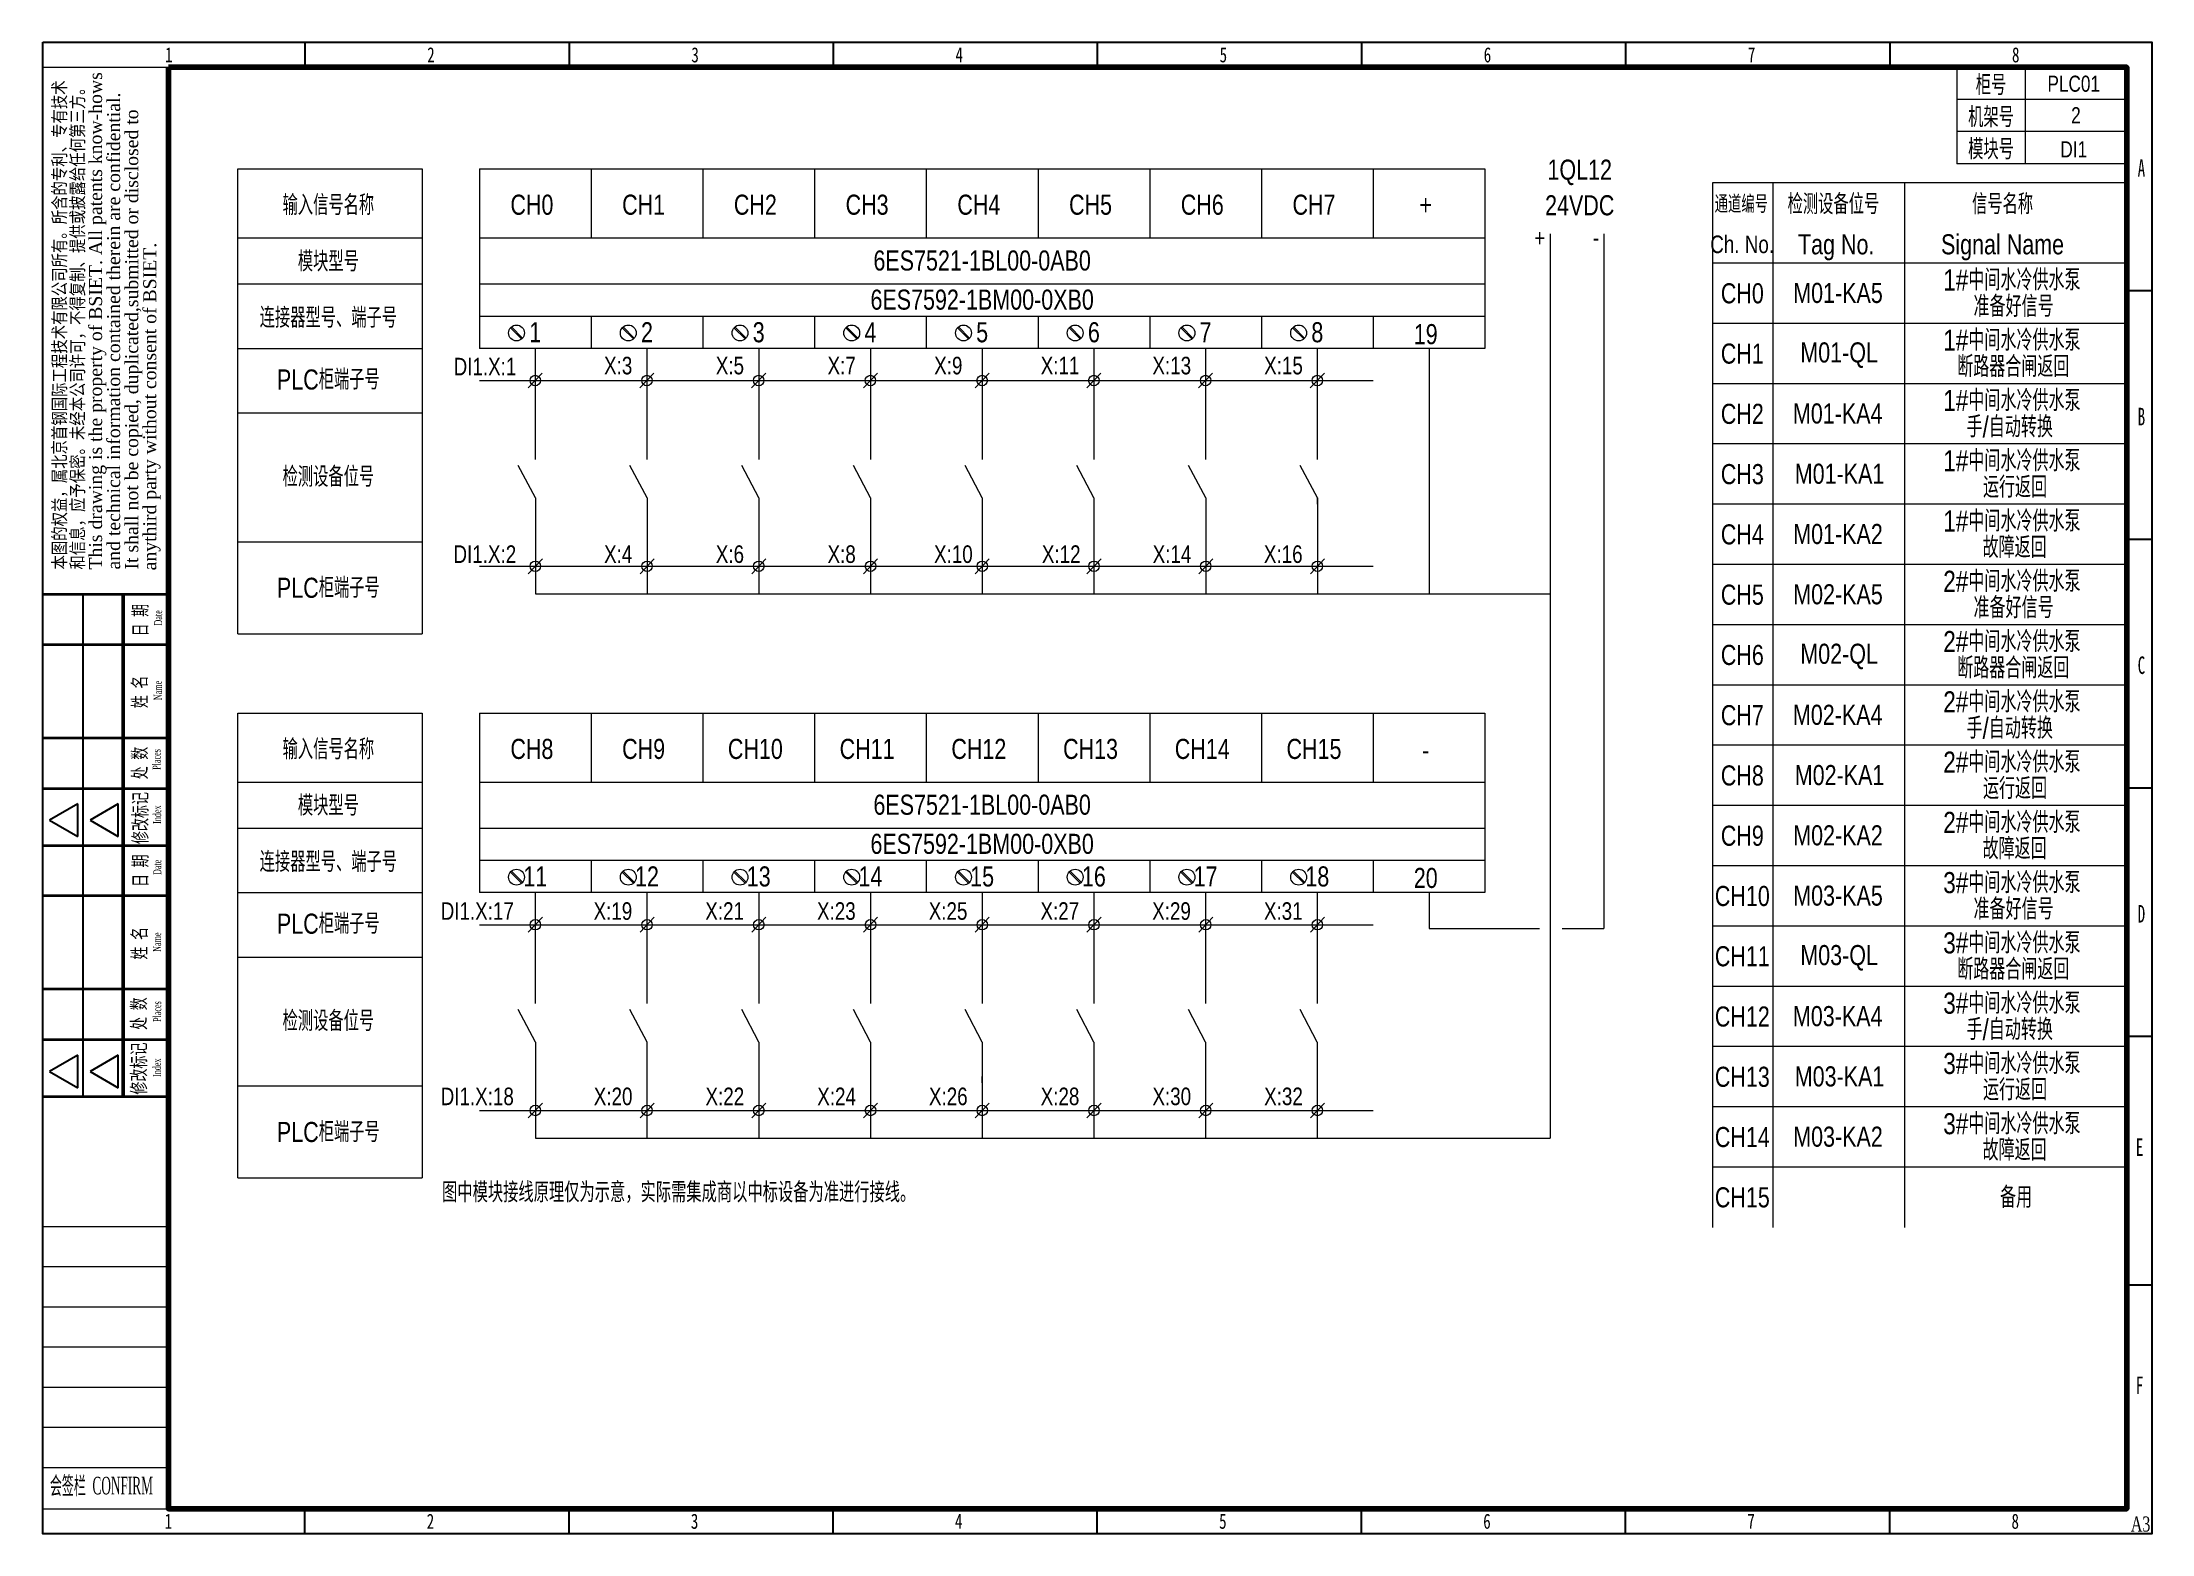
# Model space of a CAD drawing. Header units: millimetres. Extents: x -705761 to 1364679, y -410401 to 446404.
# Drawn here: x 761503 to 803515, y -10337 to 19363 of the extents above; entities that cross this region are included whole.
import ezdxf
from ezdxf.enums import TextEntityAlignment as Align

# ---------------------------------------------------------------- set-up
doc = ezdxf.new("R2010")
doc.units = ezdxf.units.MM
for name, color, linetype in [('1', 7, 'Continuous'), ('TK', 7, 'Continuous'), ('模板-签名-公用', 3, 'Continuous')]:
    doc.layers.add(name, color=color, linetype=linetype)
for name, color, linetype, lineweight in [('ECS_LEV_SYM_GEO_SCM', 7, 'Continuous', 0), ('图框', 7, 'Continuous', 13), ('层 1', 7, 'Continuous', 13), ('层 63', 7, 'Continuous', 18)]:
    doc.layers.add(name, color=color, linetype=linetype, lineweight=lineweight)
doc.styles.add('bsee', font='BSDI_XW.shx', dxfattribs={"width": 0.8, "bigfont": 'BSDI_HZ.shx'})
doc.styles.add('LZ-Roman', font='times.ttf')
doc.styles.add('Style-Times New Roman', font='times.ttf')
doc.styles.add('Style-仿宋_GB2312', font='')
doc.styles.add('宋体', font='', dxfattribs={"width": 0.7, "height": 2.5})
doc.styles.add('宋体_1', font='', dxfattribs={"width": 0.7, "height": 2.386364})
doc.styles.get('Style-仿宋_GB2312').set_extended_font_data('仿宋_GB2312')
doc.styles.get('宋体').set_extended_font_data('SimSun')
doc.styles.get('宋体_1').set_extended_font_data('SimSun')

msp = doc.modelspace()

# ---------------------------------------------------------------- texts
at = {"color": 7, "linetype": 'Continuous', "lineweight": 13, "style": 'bsee', "width": 0.8}
for s, height, p in [('PLC01', 320, (801960.38, 18536.84)), ('2', 320, (802004.48, 17909.35, -210.73)), ('DI1', 320, (801960.38, 17229.71)), ('通道编号', 350, (795340.44, 16138.7)), ('检测设备位号', 400, (797174.71, 16138.7)), ('信号名称', 400, (800542.99, 16138.7)), ('Signal Name', 400, (800542.99, 15338.7)), ('Ch. No.', 350, (795357.1, 15338.7)), ('Tag No.', 400, (797230.35, 15338.7)), ('CH0', 400, (795360.53, 14363.19)), ('CH1', 400, (795360.53, 13163.19)), ('CH2', 400, (795360.53, 11963.19)), ('CH3', 400, (795360.53, 10763.19)), ('CH4', 400, (795360.53, 9563.19)), ('CH5', 400, (795360.53, 8363.19)), ('CH6', 400, (795360.53, 7163.19)), ('CH7', 400, (795360.53, 5963.19)), ('CH8', 400, (795360.53, 4763.19)), ('CH9', 400, (795360.53, 3563.19)), ('CH10', 400, (795360.53, 2363.19)), ('CH11', 400, (795360.53, 1163.19)), ('CH12', 400, (795360.53, -36.81)), ('CH13', 400, (795360.53, -1236.81)), ('CH14', 400, (795360.53, -2436.81)), ('CH15', 400, (795360.53, -3636.81))]:
    msp.add_text(s, height=height, dxfattribs=at).set_placement(p, align=Align.MIDDLE_CENTER)
at = {"layer": '1', "color": 7, "linetype": 'Continuous', "lineweight": 13, "style": 'bsee', "width": 0.8}
for s, p in [('柜号', (800313.11, 18511)), ('机架号', (800313.11, 17871)), ('机架号', (800313.11, 17871)), ('机架号', (800313.11, 17871)), ('模块号', (800313.11, 17231)), ('模块号', (800313.11, 17231)), ('模块号', (800313.11, 17231))]:
    msp.add_text(s, height=400, dxfattribs=at).set_placement(p, align=Align.MIDDLE_CENTER)
at = {"layer": '1', "color": 2, "linetype": 'Continuous', "lineweight": 30, "style": 'bsee', "width": 0.8}
for s, p in [('1#中间水冷供水泵', (799361.94, 14419.03)), ('准备好信号', (799963.88, 13894.03)), ('1#中间水冷供水泵', (799361.94, 13219.03)), ('1#中间水冷供水泵', (799361.94, 12019.03)), ('1#中间水冷供水泵', (799361.94, 10819.03)), ('1#中间水冷供水泵', (799361.94, 9619.03))]:
    msp.add_text(s, height=420, dxfattribs=at).set_placement(p)
at = {"layer": '1', "color": 2, "lineweight": 35, "style": 'bsee', "width": 0.8}
for s, p in [('M01-KA5', (796374.27, 14170.88)), ('M01-QL', (796515.81, 12986.27)), ('M01-KA4', (796368.11, 11770.88)), ('M01-KA1', (796405.04, 10570.88)), ('M01-KA2', (796374.27, 9370.88))]:
    msp.add_text(s, height=400, dxfattribs=at).set_placement(p)
at = {"layer": '1', "color": 2, "lineweight": 30, "style": 'bsee', "width": 0.8}
for s, p in [('断路器合闸返回', (799639.79, 12694.03)), ('手/自动转换', (799825.39, 11494.03)), ('运行返回', (800153.05, 10294.03)), ('故障返回', (800145.11, 9094.03))]:
    msp.add_text(s, height=420, dxfattribs=at).set_placement(p)
at = {"layer": '1', "color": 7, "linetype": 'Continuous', "lineweight": 30, "style": 'bsee', "width": 0.8}
for s, p in [('2#中间水冷供水泵', (799361.94, 8419.03)), ('准备好信号', (799963.88, 7894.03)), ('2#中间水冷供水泵', (799361.94, 7219.03)), ('2#中间水冷供水泵', (799361.94, 6019.03)), ('2#中间水冷供水泵', (799361.94, 4819.03)), ('2#中间水冷供水泵', (799361.94, 3619.03))]:
    msp.add_text(s, height=420, dxfattribs=at).set_placement(p)
at = {"layer": '1', "color": 7, "lineweight": 35, "style": 'bsee', "width": 0.8}
for s, p in [('M02-KA5', (796374.27, 8170.88)), ('M02-QL', (796515.81, 6986.27)), ('M02-KA4', (796368.11, 5770.88)), ('M02-KA1', (796405.04, 4570.88)), ('M02-KA2', (796374.27, 3370.88))]:
    msp.add_text(s, height=400, dxfattribs=at).set_placement(p)
at = {"layer": '1', "color": 7, "lineweight": 30, "style": 'bsee', "width": 0.8}
for s, p in [('断路器合闸返回', (799639.79, 6694.03)), ('手/自动转换', (799825.39, 5494.03)), ('运行返回', (800153.05, 4294.03)), ('故障返回', (800145.11, 3094.03))]:
    msp.add_text(s, height=420, dxfattribs=at).set_placement(p)
at = {"layer": '1', "color": 50, "lineweight": 35, "style": 'bsee', "width": 0.8}
for s, p in [('M03-KA5', (796374.27, 2170.88)), ('M03-QL', (796515.81, 986.27)), ('M03-KA4', (796368.11, -229.12)), ('M03-KA1', (796405.04, -1429.12)), ('M03-KA2', (796374.27, -2629.12))]:
    msp.add_text(s, height=400, dxfattribs=at).set_placement(p)
at = {"layer": '1', "color": 50, "linetype": 'Continuous', "lineweight": 30, "style": 'bsee', "width": 0.8}
for s, p in [('3#中间水冷供水泵', (799361.94, 2419.03)), ('准备好信号', (799963.88, 1894.03)), ('3#中间水冷供水泵', (799361.94, 1219.03)), ('3#中间水冷供水泵', (799361.94, 19.03)), ('3#中间水冷供水泵', (799361.94, -1180.97)), ('3#中间水冷供水泵', (799361.94, -2380.97)), ('备用', (800493.02, -3846.81))]:
    msp.add_text(s, height=420, dxfattribs=at).set_placement(p)
at = {"layer": '1', "color": 50, "lineweight": 30, "style": 'bsee', "width": 0.8}
for s, p in [('断路器合闸返回', (799639.79, 694.03)), ('手/自动转换', (799825.39, -505.97)), ('运行返回', (800153.05, -1705.97)), ('故障返回', (800145.11, -2905.97))]:
    msp.add_text(s, height=420, dxfattribs=at).set_placement(p)
at = {"layer": '层 63', "color": 211, "linetype": 'Continuous', "lineweight": 35, "ltscale": 10, "style": 'bsee', "width": 0.8}
for s, height, p in [('1QL12', 400, (792122.47, 16825.12)), ('输入信号名称', 400, (767202.21, 16119.9)), ('CH0', 400, (771255.64, 16127.64)), ('CH1', 400, (773480.64, 16127.64)), ('CH2', 400, (775705.64, 16127.64)), ('CH3', 400, (777930.64, 16127.64)), ('CH4', 400, (780155.64, 16127.64)), ('CH5', 400, (782380.64, 16127.64)), ('CH6', 400, (784605.64, 16127.64)), ('CH7', 400, (786830.64, 16127.64)), ('+', 400, (789055.64, 16127.64)), ('24VDC', 400, (792122.47, 16115.86)), ('+', 350, (791327.92, 15468.07)), ('模块型号', 400, (767202.21, 14999.08)), ('6ES7521-1BL00-0AB0', 400, (780221.97, 15016.57)), ('-', 350, (792446.93, 15468.07)), ('连接器型号、端子号', 400, (767202.21, 13878.26)), ('1', 400, (771321.97, 13588.04)), ('2', 400, (773546.97, 13588.04)), ('3', 400, (775771.97, 13588.04)), ('4', 400, (777996.97, 13588.04)), ('5', 400, (780221.97, 13588.04)), ('6', 400, (782446.97, 13588.04)), ('7', 400, (784671.97, 13588.04)), ('8', 400, (786896.97, 13588.04)), ('19', 400, (789055.64, 13550.17)), ('DI1.X:1', 350, (770321.24, 12903.83)), ('X:3', 350, (772974.1, 12924.34)), ('X:5', 350, (775199.1, 12924.34)), ('X:7', 350, (777424.1, 12924.34)), ('X:9', 350, (779548.14, 12924.34)), ('X:11', 350, (781773.14, 12924.34)), ('X:13', 350, (783998.14, 12924.34)), ('X:15', 350, (786223.14, 12924.34)), ('PLC柜端子号', 400, (767202.21, 12647.15)), ('检测设备位号', 400, (767202.21, 10710.38)), ('DI1.X:2', 350, (770318.29, 9169.55)), ('X:4', 350, (772974.1, 9169.55)), ('X:6', 350, (775199.1, 9169.55)), ('X:8', 350, (777424.1, 9169.55)), ('X:10', 350, (779649.1, 9169.55)), ('X:12', 350, (781797.18, 9169.55)), ('X:14', 350, (784002.94, 9169.55)), ('X:16', 350, (786218.33, 9169.55)), ('PLC柜端子号', 400, (767202.21, 8499.87)), ('输入信号名称', 400, (767202.21, 5284.07)), ('CH8', 400, (771255.64, 5291.81)), ('CH9', 400, (773480.64, 5291.81)), ('CH10', 400, (775705.64, 5291.81)), ('CH11', 400, (777930.64, 5291.81)), ('CH12', 400, (780155.64, 5291.81)), ('CH13', 400, (782380.64, 5291.81)), ('CH14', 400, (784605.64, 5291.81)), ('CH15', 400, (786830.64, 5291.81)), ('-', 400, (789055.64, 5269.02)), ('模块型号', 400, (767202.21, 4163.25)), ('6ES7521-1BL00-0AB0', 400, (780221.97, 4180.73)), ('连接器型号、端子号', 400, (767202.21, 3042.43)), ('11', 400, (771321.97, 2752.21)), ('12', 400, (773546.97, 2752.21)), ('13', 400, (775771.97, 2752.21)), ('14', 400, (777996.97, 2752.21)), ('15', 400, (780221.97, 2752.21)), ('16', 400, (782446.97, 2752.21)), ('17', 400, (784671.97, 2752.21)), ('18', 400, (786896.97, 2752.21)), ('20', 400, (789055.64, 2722.17)), ('DI1.X:17', 350, (770167.37, 2063.42)), ('X:19', 350, (772868.33, 2063.42)), ('X:21', 350, (775093.33, 2063.42)), ('X:23', 350, (777318.33, 2063.42)), ('X:25', 350, (779543.33, 2063.42)), ('X:27', 350, (781768.33, 2063.42)), ('X:29', 350, (783993.33, 2063.42)), ('X:31', 350, (786218.33, 2063.42)), ('PLC柜端子号', 400, (767202.21, 1811.32)), ('检测设备位号', 400, (767202.21, -125.45)), ('DI1.X:18', 350, (770167.37, -1627.1)), ('X:20', 350, (772873.14, -1627.1)), ('X:22', 350, (775098.14, -1627.1)), ('X:24', 350, (777323.14, -1627.1)), ('X:26', 350, (779548.14, -1627.1)), ('X:28', 350, (781773.14, -1627.1)), ('X:30', 350, (783998.14, -1627.1)), ('X:32', 350, (786223.14, -1627.1)), ('PLC柜端子号', 400, (767202.21, -2335.96))]:
    msp.add_text(s, height=height, dxfattribs=at).set_placement(p, align=Align.MIDDLE_CENTER)
at = {"layer": '层 63', "color": 7, "linetype": 'Continuous', "lineweight": 35, "ltscale": 10, "style": 'bsee', "width": 0.8}
for p in [(780221.97, 14237.4), (780221.97, 3401.57)]:
    msp.add_text('6ES7592-1BM00-0XB0', height=400, dxfattribs=at).set_placement(p, align=Align.MIDDLE_CENTER)
at = {"layer": '层 63', "color": 211, "linetype": 'Continuous', "lineweight": 35, "ltscale": 10, "style": 'bsee', "width": 0.8}
msp.add_text('图中模块接线原理仅为示意，实际需集成商以中标设备为准进行接线。', height=400, dxfattribs=at).set_placement((769467.03, -3537.47), align=Align.MIDDLE_LEFT)

# ---------------------------------------------------------------- blocks, each defined once
blk = doc.blocks.new('*U700')
at = {"color": 7, "linetype": 'Continuous', "lineweight": 13}
blk.add_line((-140, -148), (140, 148), dxfattribs=at)
at = {"layer": '层 1', "color": 7, "linetype": 'Continuous', "lineweight": 13}
blk.add_circle((0, 0), 104, dxfattribs=at)
blk = doc.blocks.new('*U701')
at = {"layer": 'ECS_LEV_SYM_GEO_SCM', "color": 7, "linetype": 'Continuous', "lineweight": 13, "ltscale": 9333.333333}
for p, q in [((101, -120), (-120, 101)), ((120, -101), (-101, 120))]:
    blk.add_line(p, q, dxfattribs=at)
blk.add_circle((0, 0), 158, dxfattribs=at)
blk = doc.blocks.new('BSIET_通用图框_A3_1')
at = {"layer": '图框', "color": 7, "linetype": 'Continuous', "lineweight": 25}
for p, q in [((-367.8, 297), (-367.8, 292)), ((-315.2, 297), (-315.2, 292)), ((-262.6, 297), (-262.6, 292)), ((-210, 297), (-210, 292)), ((-157.4, 297), (-157.4, 292)), ((-104.8, 297), (-104.8, 292)), ((-52.2, 297), (-52.2, 292)), ((0, 247.5), (-5, 247.5)), ((0, 198), (-5, 198)), ((-420, 187), (-395, 187)), ((-412, 187), (-412, 87)), ((0, 148.5), (-5, 148.5)), ((-413.03, 145.32), (-418.65, 142.07)), ((-413.03, 138.82), (-413.03, 145.32)), ((-404.96, 145.32), (-410.58, 142.07)), ((-404.96, 138.82), (-404.96, 145.32)), ((-418.65, 142.07), (-413.03, 138.82)), ((-410.58, 142.07), (-404.96, 138.82)), ((0, 99), (-5, 99)), ((-413.03, 95.32), (-418.65, 92.07)), ((-413.03, 88.82), (-413.03, 95.32)), ((-404.96, 95.32), (-410.58, 92.07)), ((-404.96, 88.82), (-404.96, 95.32)), ((-418.65, 92.07), (-413.03, 88.82)), ((-410.58, 92.07), (-404.96, 88.82)), ((0, 49.5), (-5, 49.5)), ((-367.8, 0), (-367.8, 5)), ((-315.2, 0), (-315.2, 5)), ((-262.6, 0), (-262.6, 5)), ((-210, 0), (-210, 5)), ((-157.4, 0), (-157.4, 5)), ((-104.8, 0), (-104.8, 5)), ((-52.2, 0), (-52.2, 5))]:
    blk.add_line(p, q, dxfattribs=at)
at = {"layer": '图框', "color": 7, "linetype": 'Continuous', "lineweight": 20}
for p, q in [((-420, 292), (-395, 292)), ((-420, 292), (-395, 292)), ((-420, 292), (-395, 292)), ((-420, 292), (-395, 292)), ((-420, 187), (-395, 187)), ((-420, 187), (-395, 187)), ((-420.12, 61.21), (-395.12, 61.21)), ((-420, 61.21), (-395, 61.21)), ((-420, 61.21), (-395, 61.21)), ((-420, 61.21), (-395, 61.21)), ((-420.02, 53.21), (-395.02, 53.21)), ((-420.02, 53.21), (-395.02, 53.21)), ((-420.02, 53.21), (-395.02, 53.21)), ((-420, 53.21), (-395, 53.21)), ((-420, 45.21), (-395, 45.21)), ((-420, 37.21), (-395, 37.21)), ((-420, 29.21), (-395, 29.21)), ((-420, 21.21), (-395, 21.21)), ((-420, 13.21), (-395, 13.21)), ((-420, 5), (-395, 5))]:
    blk.add_line(p, q, dxfattribs=at)
at = {"layer": '图框', "color": 7, "linetype": 'Continuous', "lineweight": 35}
for p, q in [((-395, 187), (-420, 187)), ((-395, 187), (-420, 187)), ((-394.92, 177), (-420, 177)), ((-394.92, 158.45), (-420, 158.45)), ((-395.06, 148.35), (-420, 148.35)), ((-395, 137), (-420, 137)), ((-395, 137), (-420, 137)), ((-394.92, 127), (-420, 127)), ((-394.92, 108.45), (-420, 108.45)), ((-395.06, 98.35), (-420, 98.35)), ((-395, 87), (-420, 87))]:
    blk.add_line(p, q, dxfattribs=at)
at = {"layer": '图框', "color": 7, "linetype": 'Continuous', "lineweight": 50}
blk.add_line((-404, 187), (-404, 87), dxfattribs=at)
at = {"layer": '图框', "lineweight": 25}
blk.add_lwpolyline([(-420, 297), (0, 297), (0, 0), (-420, 0)], close=True, dxfattribs=at)
at = {"layer": '图框', "lineweight": 100}
blk.add_lwpolyline([(-395, 292), (-5, 292), (-5, 5), (-395, 5)], close=True, dxfattribs=at)
at = {"layer": 'TK', "style": '宋体_1', "width": 0.7, "flags": 3}
for tag, p in [('LZCO_NGZBS-W50-H30-D10_T7', (-43.87, 279.75)), ('LZCO_NJN-W50-H30-D10_T7', (-42.73, 248.65))]:
    blk.add_attdef(tag, text='', height=3, dxfattribs=at).set_placement(p, align=Align.MIDDLE_CENTER)
at = {"layer": 'TK', "style": '宋体', "width": 0.7, "flags": 3}
for tag, p in [('LZHQ_N会签6_T6_H6', (-407.25, 57.08)), ('LZHQ_N会签5_T6_H6', (-407.25, 49.08)), ('LZHQ_N会签4_T6_H6', (-407.25, 41.08)), ('LZHQ_N会签3_T6_H6', (-407.25, 33.08)), ('LZHQ_N会签2_T6_H6', (-407.25, 25.08)), ('LZHQ_N会签1_T6_H6', (-407.25, 17.08))]:
    blk.add_attdef(tag, text='', height=2.5, dxfattribs=at).set_placement(p, align=Align.MIDDLE)
at = {"layer": '图框', "color": 7, "linetype": 'Continuous', "lineweight": 25}
for s, height, style, width, p in [('1', 3, 'Style-仿宋_GB2312', 0.733334, (-394.89, 294.49)), ('2', 3, 'Style-仿宋_GB2312', 0.733334, (-342.7, 294.49)), ('3', 3, 'Style-仿宋_GB2312', 0.733334, (-290.1, 294.49)), ('4', 3, 'Style-仿宋_GB2312', 0.733334, (-237.5, 294.49)), ('5', 3, 'Style-仿宋_GB2312', 0.733334, (-184.9, 294.49)), ('6', 3, 'Style-仿宋_GB2312', 0.733334, (-132.3, 294.49)), ('7', 3, 'Style-仿宋_GB2312', 0.733334, (-79.7, 294.49)), ('8', 3, 'Style-仿宋_GB2312', 0.733334, (-27.1, 294.49)), ('A', 3.5, 'Style-仿宋_GB2312', 0.628572, (-2.07, 271.95)), ('B', 3.5, 'Style-仿宋_GB2312', 0.628572, (-2.07, 222.45)), ('C', 3.5, 'Style-仿宋_GB2312', 0.628572, (-2.07, 172.95)), ('D', 3.5, 'Style-仿宋_GB2312', 0.628572, (-2.07, 123.45)), ('E', 3.5, 'Style-仿宋_GB2312', 0.628572, (-2.43, 76.97)), ('F', 3.5, 'Style-仿宋_GB2312', 0.628572, (-2.43, 29.56)), ('1', 3, 'Style-仿宋_GB2312', 0.733334, (-395, 2.5)), ('2', 3, 'Style-仿宋_GB2312', 0.733334, (-342.8, 2.5)), ('3', 3, 'Style-仿宋_GB2312', 0.733334, (-290.2, 2.5)), ('4', 3, 'Style-仿宋_GB2312', 0.733334, (-237.6, 2.5)), ('5', 3, 'Style-仿宋_GB2312', 0.733334, (-185, 2.5)), ('6', 3, 'Style-仿宋_GB2312', 0.733334, (-132.4, 2.5)), ('7', 3, 'Style-仿宋_GB2312', 0.733334, (-79.8, 2.5)), ('8', 3, 'Style-仿宋_GB2312', 0.733334, (-27.2, 2.5)), ('A3', 3, 'Style-Times New Roman', 0.7, (-2.23, 1.95))]:
    blk.add_text(s, height=height, dxfattribs=dict(at, style=style, width=width)).set_placement(p, align=Align.MIDDLE_CENTER)
at = {"layer": '图框', "color": 7, "linetype": 'Continuous', "lineweight": 20, "style": 'LZ-Roman'}
for s, p in [('This drawing is the property of BSIET. All patents know-hows', (-410.8, 192)), ('and technical information contained therein are confidential.', (-407.2, 192)), ('It shall not be copied, duplicated,submitted or disclosed to ', (-403.6, 192))]:
    blk.add_text(s, height=2.6, rotation=90, dxfattribs=at).set_placement(p, align=Align.TOP_LEFT)
at = {"layer": '图框', "color": 7, "linetype": 'Continuous', "lineweight": 20, "style": 'Style-仿宋_GB2312', "width": 0.807692}
blk.add_text('本图的权益，属北京首钢国际工程技术有限公司所有。所含的专利、专有技术', height=2.6, rotation=90, dxfattribs=at).set_placement((-418, 192), align=Align.TOP_LEFT)
at = {"layer": '图框', "color": 7, "linetype": 'Continuous'}
for s, height, style, width, p in [('和信息，应予保密。未经本公司许可，不得复制、提供或披露给任何第三方。', 2.6, 'Style-仿宋_GB2312', 0.807692, (-411.8, 192)), ('Name', 1.6, 'Style-Times New Roman', 0.55, (-396.29, 165.99)), ('Places', 1.6, 'Style-Times New Roman', 0.55, (-396.54, 152.12)), ('Index', 1.6, 'Style-Times New Roman', 0.55, (-396.43, 141.36)), ('Name', 1.6, 'Style-Times New Roman', 0.55, (-396.44, 115.88)), ('Places', 1.6, 'Style-Times New Roman', 0.55, (-396.43, 101.92)), ('Index', 1.6, 'Style-Times New Roman', 0.55, (-396.46, 90.97))]:
    blk.add_text(s, height=height, rotation=90, dxfattribs=dict(at, style=style, width=width)).set_placement(p)
at = {"layer": '图框', "color": 7, "linetype": 'Continuous', "style": 'LZ-Roman'}
blk.add_text('anythird party without consent of BSIET.', height=2.6, rotation=90, dxfattribs=at).set_placement((-397.4, 191.84))
at = {"layer": '图框', "color": 7, "linetype": 'Continuous', "lineweight": 20, "style": 'Style-仿宋_GB2312', "width": 0.678571}
for s, p in [('日 期', (-399.21, 178.68)), ('姓 名', (-399.32, 164.4)), ('处 数', (-399.32, 150.23)), ('修改标记', (-399.21, 137.34)), ('日 期', (-399.21, 128.79)), ('姓 名', (-399.38, 114.34)), ('处 数', (-399.49, 100.34)), ('修改标记', (-399.49, 87.45))]:
    blk.add_text(s, height=2.8, rotation=90, dxfattribs=at).set_placement(p)
at = {"layer": '图框', "color": 7, "linetype": 'Continuous', "lineweight": 25, "style": 'Style-Times New Roman', "width": 0.55}
for p in [(-396.24, 180.85), (-396.4, 131.18)]:
    blk.add_text('Date', height=1.6, rotation=90, dxfattribs=at).set_placement(p)
at = {"layer": '图框', "color": 7, "linetype": 'Continuous', "style": 'Style-Times New Roman', "width": 0.5}
blk.add_text('会签栏  CONFIRM', height=3.5, dxfattribs=at).set_placement((-418.59, 7.85))
at = {"layer": '模板-签名-公用', "style": '宋体', "width": 0.7, "flags": 3}
blk.add_attdef('LZFRAME', (-40.91, 2.06), '', height=3, dxfattribs=at)
at = {"layer": '模板-签名-公用', "style": '宋体', "width": 0.7}
blk.add_attdef('LZTQINS', text='', height=2, dxfattribs=at).set_placement((-5, 5), align=Align.MIDDLE)

# ---------------------------------------------------------------- linework, layer by layer
at = {"color": 7, "linetype": 'Continuous', "lineweight": 13}
for p, q in [((803015.33, 16563.19), (794765.33, 16563.19)), ((794765.33, 16563.19), (794765.33, -4236.81)), ((795965.33, 16563.19), (795965.33, -4236.81)), ((798592.43, 16563.19), (798592.43, -4236.81)), ((803015.33, 14963.19), (794765.33, 14963.19)), ((803015.33, 13763.19), (794765.33, 13763.19)), ((803015.33, 12563.19), (794765.33, 12563.19)), ((803015.33, 11363.19), (794765.33, 11363.19)), ((803015.33, 10163.19), (794765.33, 10163.19)), ((803015.33, 8963.19), (794765.33, 8963.19)), ((803015.33, 7763.19), (794765.33, 7763.19)), ((803015.33, 6563.19), (794765.33, 6563.19)), ((803015.33, 5363.19), (794765.33, 5363.19)), ((803015.33, 4163.19), (794765.33, 4163.19)), ((803015.33, 2963.19), (794765.33, 2963.19)), ((803015.33, 1763.19), (794765.33, 1763.19)), ((803015.33, 563.19), (794765.33, 563.19)), ((803015.33, -636.81), (794765.33, -636.81)), ((803015.33, -1836.81), (794765.33, -1836.81)), ((803015.33, -3036.81), (794765.33, -3036.81))]:
    msp.add_line(p, q, dxfattribs=at)
at = {"layer": '1', "color": 7, "linetype": 'Continuous', "lineweight": 13}
for p, q in [((799632.59, 18863.19), (799632.59, 16943.19)), ((799632.59, 18863.19), (803015.33, 18863.19)), ((799632.59, 18863.19), (803015.33, 18863.19)), ((799632.59, 18863.19), (803015.33, 18863.19)), ((800993.62, 18863.19), (800993.62, 16943.19)), ((803015.33, 18223.19), (799632.59, 18223.19)), ((803015.33, 17583.19), (799632.59, 17583.19)), ((803015.33, 16943.19), (799632.59, 16943.19))]:
    msp.add_line(p, q, dxfattribs=at)
at = {"layer": '层 63', "color": 211, "linetype": 'Continuous', "lineweight": 13, "ltscale": 10}
for p, q in [((765401.14, 16842.21), (769067.81, 16842.21)), ((765401.14, 16842.21), (769067.81, 16842.21)), ((765401.14, 7583.87), (765401.14, 16842.21)), ((765401.14, 7583.87), (765401.14, 16842.21)), ((769067.81, 16842.21), (769067.81, 7583.87)), ((769067.81, 16842.21), (769067.81, 7583.87)), ((770209.47, 16842.21), (770209.47, 13267.21)), ((770209.47, 16842.21), (790234.47, 16842.21)), ((772434.47, 16842.21), (772434.47, 15467.21)), ((774659.47, 16842.21), (774659.47, 15467.21)), ((776884.47, 16842.21), (776884.47, 15467.21)), ((779109.47, 16842.21), (779109.47, 15467.21)), ((781334.47, 16842.21), (781334.47, 15467.21)), ((783559.47, 16842.21), (783559.47, 15467.21)), ((785784.47, 16842.21), (785784.47, 15467.21)), ((788009.47, 16842.21), (788009.47, 15467.21)), ((790234.47, 16842.21), (790234.47, 13267.21)), ((791536.4, 15544.75), (791536.4, -2458.49)), ((792599.64, 15544.75), (792599.64, 1712.74)), ((765401.14, 15467.21), (769067.81, 15467.21)), ((765401.14, 15467.21), (769067.81, 15467.21)), ((770209.47, 15467.21), (790234.47, 15467.21)), ((765401.14, 14550.54), (769067.81, 14550.54)), ((765401.14, 14550.54), (769067.81, 14550.54)), ((770209.47, 14550.54), (790234.47, 14550.54)), ((770209.47, 13908.87), (790234.47, 13908.87)), ((772434.47, 13908.87), (772434.47, 13267.21)), ((774659.47, 13908.87), (774659.47, 13267.21)), ((776884.47, 13908.87), (776884.47, 13267.21)), ((779109.47, 13908.87), (779109.47, 13267.21)), ((781334.47, 13908.87), (781334.47, 13267.21)), ((783559.47, 13908.87), (783559.47, 13267.21)), ((785784.47, 13908.87), (785784.47, 13267.21)), ((788009.47, 13908.87), (788009.47, 13267.21)), ((765401.14, 13267.21), (769067.81, 13267.21)), ((765401.14, 13267.21), (769067.81, 13267.21)), ((790234.47, 13267.21), (770209.47, 13267.21)), ((784616.85, 13267.21), (770209.47, 13267.21)), ((771321.97, 13267.21), (771321.95, 11057.36)), ((773546.97, 13267.21), (773546.95, 11057.36)), ((775771.97, 13267.21), (775771.95, 11057.36)), ((777996.97, 13267.21), (777996.95, 11057.36)), ((780221.97, 13267.21), (780221.95, 11057.36)), ((782446.97, 13267.21), (782446.95, 11057.36)), ((784671.97, 13267.21), (784671.95, 11057.36)), ((786896.97, 13267.21), (786896.95, 11057.36)), ((789121.97, 13267.21), (789121.93, 8377.36)), ((770209.47, 12626.43), (788009.47, 12626.43)), ((765401.14, 11983.87), (769067.81, 11983.87)), ((765401.14, 11983.87), (769067.81, 11983.87)), ((771323.99, 10289.97), (770983.18, 10937.16)), ((773548.99, 10289.97), (773208.17, 10937.16)), ((775774, 10289.95), (775433.18, 10937.15)), ((777999, 10289.95), (777658.18, 10937.15)), ((780224, 10289.95), (779883.18, 10937.15)), ((782449, 10289.95), (782108.18, 10937.15)), ((784674, 10289.95), (784333.18, 10937.15)), ((786899, 10289.95), (786558.18, 10937.15)), ((771323.99, 10289.97), (771323.99, 8377.34)), ((773548.99, 10289.97), (773548.99, 8377.34)), ((775773.99, 10289.97), (775773.99, 8377.34)), ((777998.99, 10289.97), (777998.99, 8377.34)), ((780223.99, 10289.97), (780223.99, 8377.34)), ((782448.99, 10289.97), (782448.99, 8377.34)), ((784673.99, 10289.97), (784673.99, 8377.34)), ((786898.99, 10289.97), (786898.99, 8377.34)), ((786899, 10161.62), (786899, 10289.95)), ((786899, 10289.95), (786899, 10161.62)), ((765401.14, 9417.21), (769067.81, 9417.21)), ((765401.14, 9417.21), (769067.81, 9417.21)), ((770209.47, 8928.52), (788009.47, 8928.52)), ((771323.99, 8377.34), (791536.4, 8377.34)), ((765401.14, 7583.87), (769067.81, 7583.87)), ((765401.14, 6006.37), (769067.81, 6006.37)), ((765401.14, 6006.37), (769067.81, 6006.37)), ((765401.14, -3251.96), (765401.14, 6006.37)), ((765401.14, -3251.96), (765401.14, 6006.37)), ((769067.81, 6006.37), (769067.81, -3251.96)), ((769067.81, 6006.37), (769067.81, -3251.96)), ((770209.47, 6006.37), (770209.47, 2431.37)), ((770209.47, 6006.37), (790234.47, 6006.37)), ((772434.47, 6006.37), (772434.47, 4631.37)), ((774659.47, 6006.37), (774659.47, 4631.37)), ((776884.47, 6006.37), (776884.47, 4631.37)), ((779109.47, 6006.37), (779109.47, 4631.37)), ((781334.47, 6006.37), (781334.47, 4631.37)), ((783559.47, 6006.37), (783559.47, 4631.37)), ((785784.47, 6006.37), (785784.47, 4631.37)), ((788009.47, 6006.37), (788009.47, 4631.37)), ((790234.47, 6006.37), (790234.47, 2431.37)), ((765401.14, 4631.37), (769067.81, 4631.37)), ((765401.14, 4631.37), (769067.81, 4631.37)), ((770209.47, 4631.37), (790234.47, 4631.37)), ((765401.14, 3714.71), (769067.81, 3714.71)), ((765401.14, 3714.71), (769067.81, 3714.71)), ((770209.47, 3714.71), (790234.47, 3714.71)), ((770209.47, 3073.04), (790234.47, 3073.04)), ((772434.47, 3073.04), (772434.47, 2431.37)), ((774659.47, 3073.04), (774659.47, 2431.37)), ((776884.47, 3073.04), (776884.47, 2431.37)), ((779109.47, 3073.04), (779109.47, 2431.37)), ((781334.47, 3073.04), (781334.47, 2431.37)), ((783559.47, 3073.04), (783559.47, 2431.37)), ((785784.47, 3073.04), (785784.47, 2431.37)), ((788009.47, 3073.04), (788009.47, 2431.37)), ((765401.14, 2431.37), (769067.81, 2431.37)), ((765401.14, 2431.37), (769067.81, 2431.37)), ((790234.47, 2431.37), (770209.47, 2431.37)), ((784616.85, 2431.37), (770209.47, 2431.37)), ((771321.97, 2431.37), (771321.95, 221.53)), ((773546.97, 2431.37), (773546.95, 221.53)), ((775771.97, 2431.37), (775771.95, 221.53)), ((777996.97, 2431.37), (777996.95, 221.53)), ((780221.97, 2431.37), (780221.95, 221.53)), ((782446.97, 2431.37), (782446.95, 221.53)), ((784671.97, 2431.37), (784671.95, 221.53)), ((786896.97, 2431.37), (786896.95, 221.53)), ((789121.97, 2431.37), (789121.97, 1712.74)), ((770209.47, 1790.6), (788009.47, 1790.6)), ((789121.97, 1712.74), (791322.55, 1712.74)), ((791773.35, 1712.74), (792599.64, 1712.74)), ((765401.14, 1148.04), (769067.81, 1148.04)), ((765401.14, 1148.04), (769067.81, 1148.04)), ((771323.99, -545.87), (770983.18, 101.33)), ((773548.99, -545.87), (773208.17, 101.33)), ((775773.99, -545.87), (775433.17, 101.33)), ((777998.99, -545.87), (777658.17, 101.33)), ((780223.99, -545.87), (779883.17, 101.33)), ((782446.95, -545.87), (782106.14, 101.33)), ((784671.95, -545.87), (784331.14, 101.33)), ((786896.95, -545.87), (786556.14, 101.33)), ((771323.99, -545.87), (771323.99, -2458.49)), ((773546.95, -545.87), (773546.95, -2458.49)), ((775771.95, -545.87), (775771.95, -2458.49)), ((777998.99, -545.87), (777998.99, -2458.49)), ((780221.95, -545.87), (780221.95, -2458.49)), ((782446.95, -545.87), (782446.95, -2458.49)), ((784671.95, -545.87), (784671.95, -2458.49)), ((786896.95, -545.87), (786896.95, -2458.49)), ((780223.99, -1356.91), (780223.99, -1228.58)), ((780223.99, -1228.58), (780223.99, -1356.91)), ((765401.14, -1418.63), (769067.81, -1418.63)), ((765401.14, -1418.63), (769067.81, -1418.63)), ((770209.47, -1907.31), (788009.47, -1907.31)), ((771323.99, -2458.49), (791536.4, -2458.49)), ((765401.14, -3251.96), (769067.81, -3251.96))]:
    msp.add_line(p, q, dxfattribs=at)

# ---------------------------------------------------------------- block references
at = {"layer": '图框', "xscale": 100, "yscale": 100, "zscale": 100}
msp.add_blockref('BSIET_通用图框_A3_1', (803515.33, -10336.81), dxfattribs=at)
at = {"layer": '层 63', "color": 211, "linetype": 'Continuous', "lineweight": 13, "ltscale": 10}
for name, p in [('*U701', (770949.75, 13573.83)), ('*U701', (773174.75, 13573.83)), ('*U701', (775399.75, 13573.83)), ('*U701', (777624.75, 13573.83)), ('*U701', (779849.75, 13573.83)), ('*U701', (782074.75, 13573.83)), ('*U701', (784299.75, 13573.83)), ('*U701', (786524.75, 13573.83)), ('*U700', (771321.96, 12626.43)), ('*U700', (773546.96, 12626.43)), ('*U700', (775771.96, 12626.43)), ('*U700', (777996.96, 12626.43)), ('*U700', (780221.96, 12626.43)), ('*U700', (782446.96, 12626.43)), ('*U700', (784671.96, 12626.43)), ('*U700', (786896.96, 12626.43)), ('*U700', (771324.01, 8928.53)), ('*U700', (773549.01, 8928.53)), ('*U700', (775774.01, 8928.53)), ('*U700', (777999.01, 8928.53)), ('*U700', (780224.01, 8928.53)), ('*U700', (782449.01, 8928.53)), ('*U700', (784674.01, 8928.53)), ('*U700', (786899.01, 8928.53)), ('*U701', (770949.75, 2737.99)), ('*U701', (773174.75, 2737.99)), ('*U701', (775399.75, 2737.99)), ('*U701', (777624.75, 2737.99)), ('*U701', (779849.75, 2737.99)), ('*U701', (782074.75, 2737.99)), ('*U701', (784299.75, 2737.99)), ('*U701', (786524.75, 2737.99)), ('*U700', (771324.01, 1790.61)), ('*U700', (773549.01, 1790.61)), ('*U700', (775774.01, 1790.61)), ('*U700', (777999.01, 1790.61)), ('*U700', (780224.01, 1790.61)), ('*U700', (782449.01, 1790.61)), ('*U700', (784674.01, 1790.61)), ('*U700', (786899.01, 1790.61)), ('*U700', (771324.01, -1907.3)), ('*U700', (773549.01, -1907.3)), ('*U700', (775774.01, -1907.3)), ('*U700', (777999.01, -1907.3)), ('*U700', (780224.01, -1907.3)), ('*U700', (782449.01, -1907.3)), ('*U700', (784674.01, -1907.3)), ('*U700', (786899.01, -1907.3))]:
    msp.add_blockref(name, p, dxfattribs=at)

msp.set_redraw_order([(e.dxf.handle, doc.entitydb.next_handle()) for e in msp.query("TEXT MTEXT ATTDEF DIMENSION ARC_DIMENSION")])  # texts and dimensions are drawn at this point

doc.saveas('drawing.dxf')
